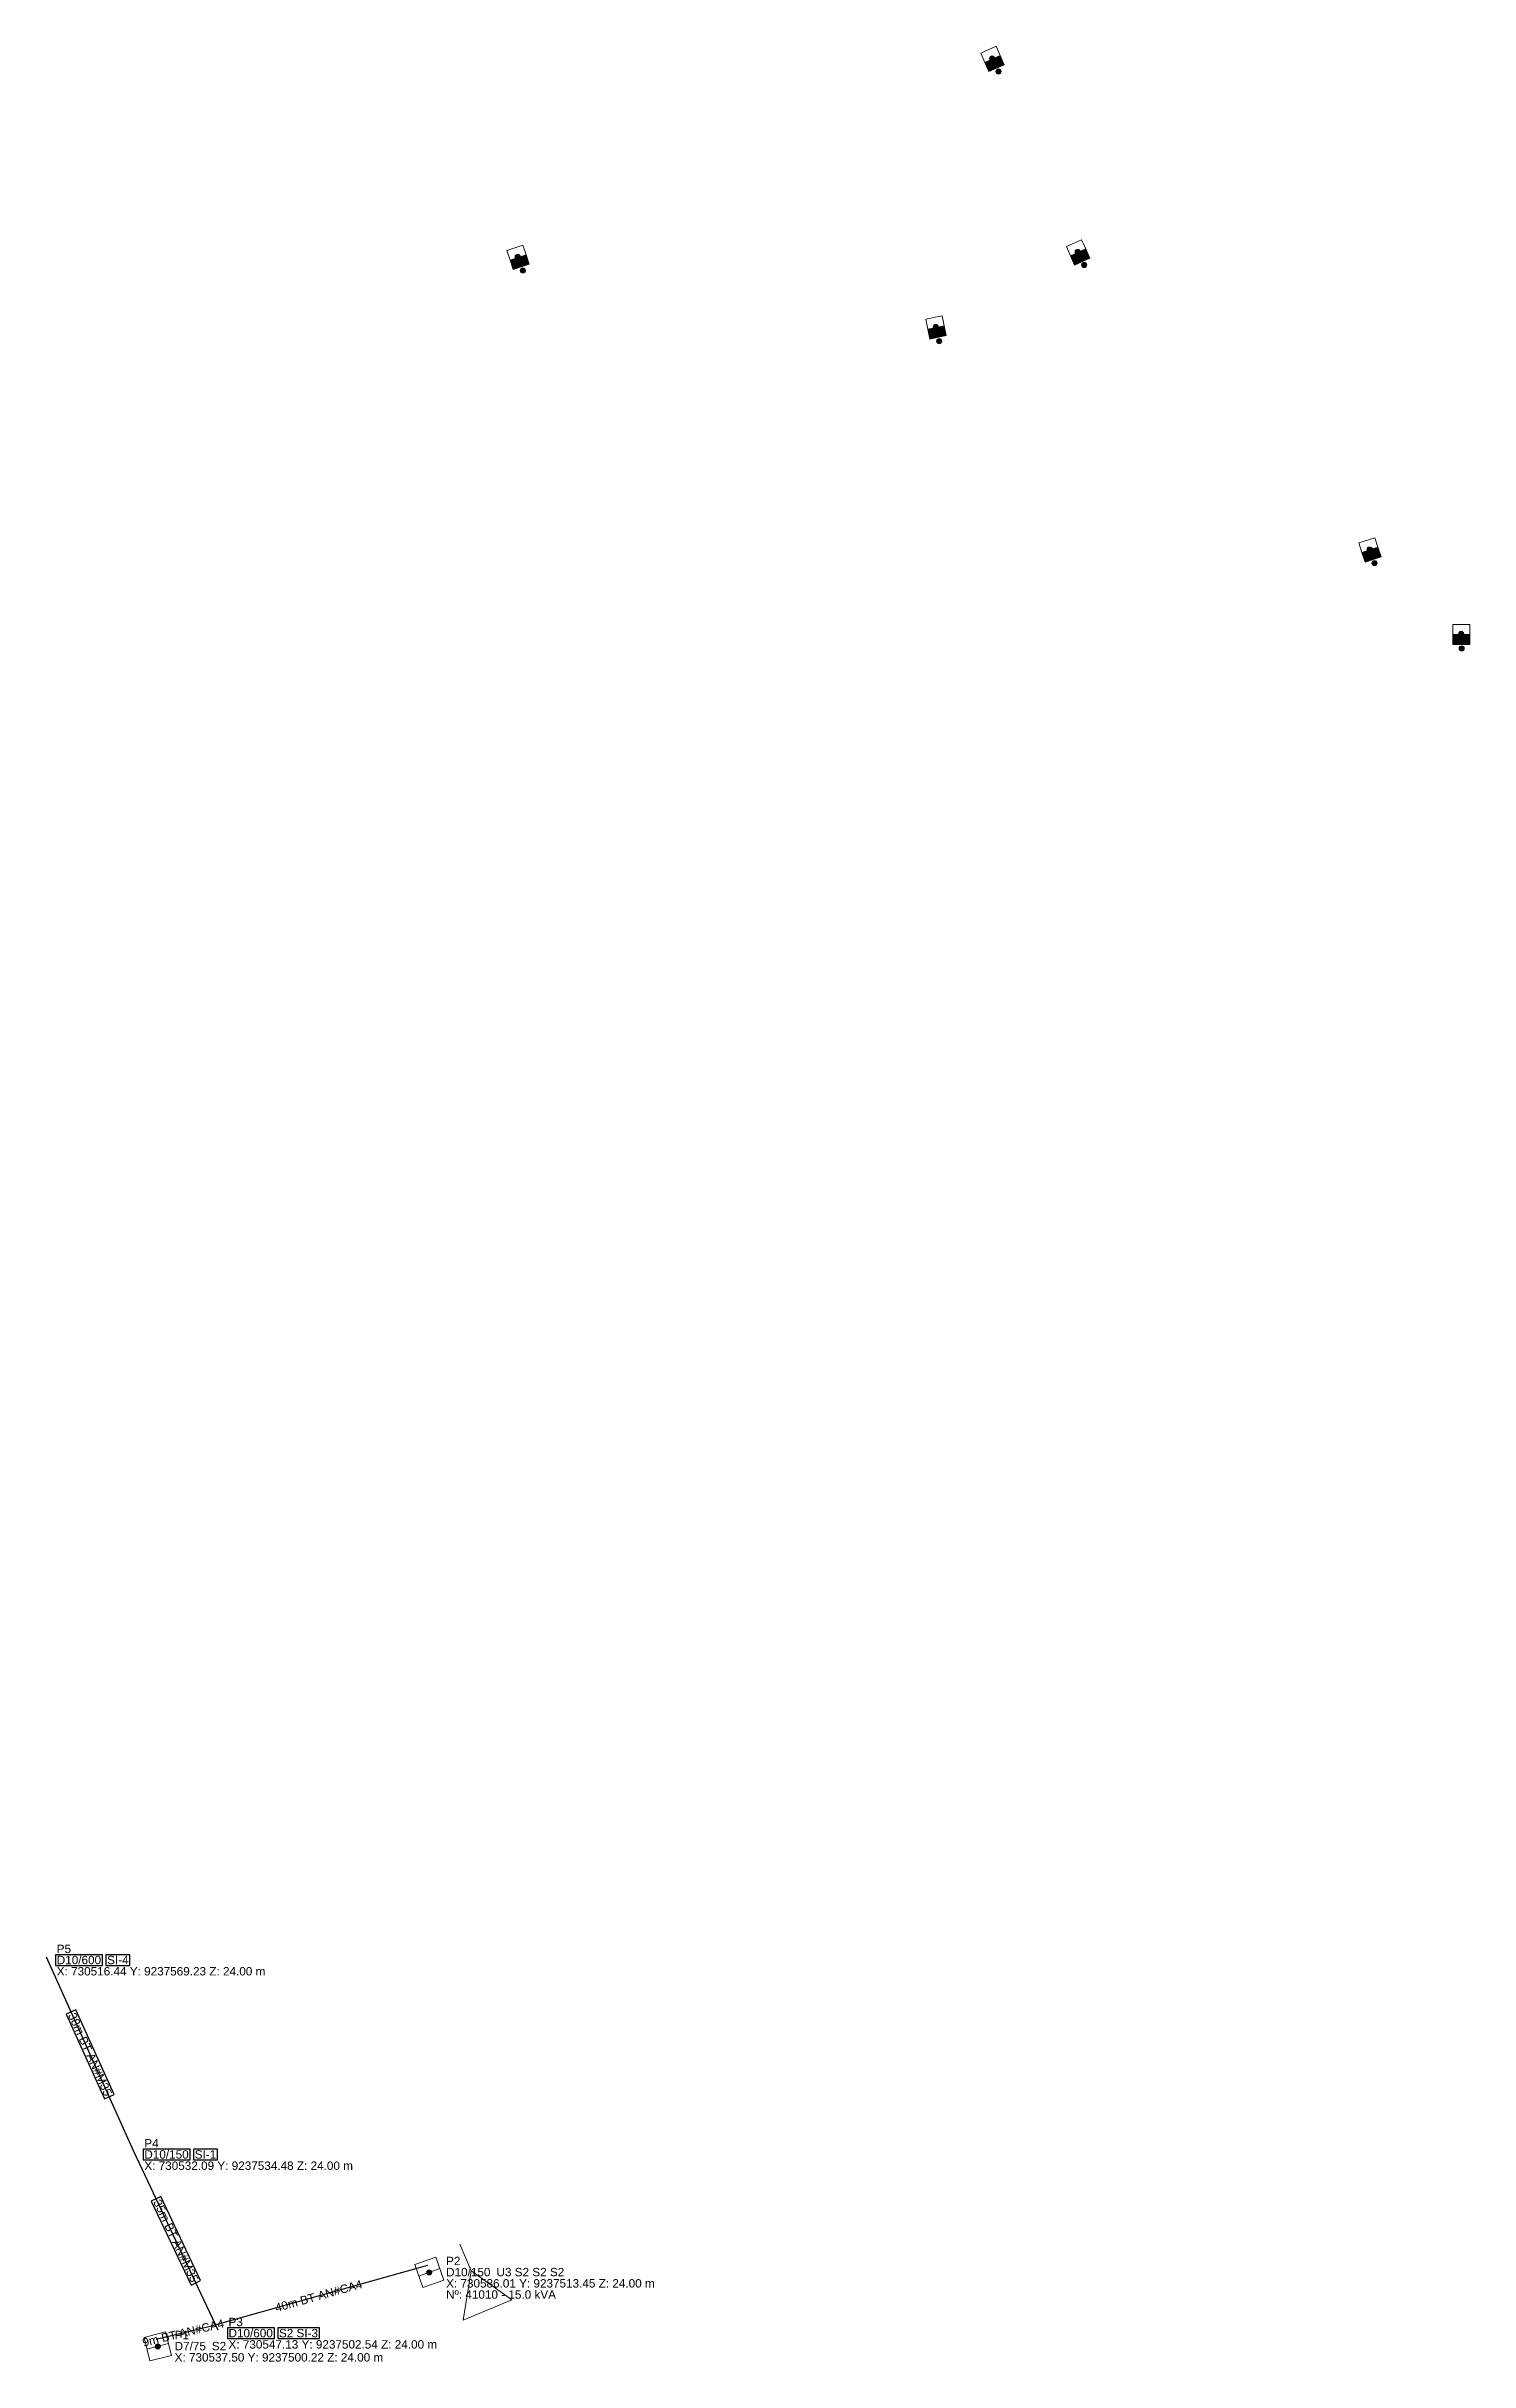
# Model space of a CAD drawing. Header units: metres. Extents: x 730101 to 730772, y 9237260 to 9237911.
# Drawn here: x 730517.6 to 730771.9, y 9237497.4 to 9237911.3 of the extents above; entities that cross this region are included whole.
import ezdxf
from ezdxf.enums import TextEntityAlignment as Align

# ---------------------------------------------------------------- set-up
doc = ezdxf.new("R2010")
doc.units = ezdxf.units.M
for name, color, linetype in [('PONTO FOTO', 4, 'CONTINUOUS'), ('REDE SECUNDARIA - Instalar', 5, 'CONTINUOUS'), ('REDE SECUNDARIA - Manter', 5, 'CONTINUOUS'), ('TEXTOS A IMPLANTAR', 1, 'CONTINUOUS'), ('TEXTOS EXISTENTES', 7, 'CONTINUOUS'), ('TRAFO', 7, 'CONTINUOUS')]:
    doc.layers.add(name, color=color, linetype=linetype)
doc.styles.add('ARIAL', font='arial.ttf')

msp = doc.modelspace()

# ---------------------------------------------------------------- texts
at = {"style": 'Arial'}
for s, p in [('X: 730516.44 Y: 9237569.23 Z: 24.00 m', (730519.44, 9237567.23)), ('X: 730532.09 Y: 9237534.48 Z: 24.00 m', (730535.09, 9237532.48)), ('X: 730586.01 Y: 9237513.45 Z: 24.00 m', (730589.01, 9237511.45)), ('X: 730547.13 Y: 9237502.54 Z: 24.00 m', (730550.13, 9237500.54)), ('X: 730537.50 Y: 9237500.22 Z: 24.00 m', (730540.5, 9237498.22))]:
    msp.add_text(s, height=1.5, dxfattribs=at).set_placement(p, align=Align.MIDDLE_LEFT)
at = {"layer": 'PONTO FOTO', "style": 'Arial'}
for s, p in [('P5', (730519.44, 9237571.23)), ('P4', (730535.09, 9237536.48)), ('P2', (730589.01, 9237515.45)), ('P1', (730540.5, 9237502.22)), ('P3', (730550.13, 9237504.54))]:
    msp.add_text(s, height=1.5, dxfattribs=at).set_placement(p, align=Align.MIDDLE_LEFT)
at = {"layer": 'TEXTOS A IMPLANTAR', "char_height": 1.5, "attachment_point": 4, "style": 'Arial'}
for s, insert in [('D10/600', (730519.44, 9237569.23)), ('SI-4', (730528.44, 9237569.23)), ('D10/150', (730535.09, 9237534.48)), ('SI-1', (730544.09, 9237534.48)), ('D10/600', (730550.13, 9237502.54)), ('S2 SI-3', (730559.14, 9237502.54))]:
    msp.add_mtext(s, dxfattribs=dict(at, insert=insert))
at = {"layer": 'TEXTOS A IMPLANTAR', "char_height": 1.5, "attachment_point": 2, "style": 'Arial'}
for s, insert, rotation in [('38m BT AN#M35', (730526.09, 9237552.68), 294.248), ('35m BT AN#M35', (730541.42, 9237519.37), 295.2226)]:
    msp.add_mtext(s, dxfattribs=dict(at, insert=insert, rotation=rotation))
at = {"layer": 'TEXTOS EXISTENTES', "char_height": 1.5, "attachment_point": 4, "style": 'Arial'}
for s, insert in [('D10/150', (730589.01, 9237513.45)), ('U3 S2 S2 S2', (730598.01, 9237513.45)), ('D7/75', (730540.5, 9237500.22)), ('S2', (730547.15, 9237500.22))]:
    msp.add_mtext(s, dxfattribs=dict(at, insert=insert))
at = {"layer": 'TEXTOS EXISTENTES', "char_height": 1.5, "attachment_point": 2, "style": 'Arial'}
for s, insert, rotation in [('40m BT AN#CA4', (730566.03, 9237509.92), 15.6707), ('9m BT AN#CA4', (730541.85, 9237503.32), 13.5827)]:
    msp.add_mtext(s, dxfattribs=dict(at, insert=insert, rotation=rotation))
at = {"layer": 'TRAFO', "style": 'Arial'}
msp.add_text('Nº: 41010 - 15.0 kVA', height=1.5, dxfattribs=at).set_placement((730589.01, 9237509.45), align=Align.MIDDLE_LEFT)

# ---------------------------------------------------------------- blocks, each defined once
blk = doc.blocks.new('Clipboard5160')
h = blk.add_hatch(color=7)
edge = h.paths.add_edge_path()
edge.add_arc((2.000116, 2.165666), 0.461257, 0, 360)
at = {"color": 7, "lineweight": 0}
blk.add_lwpolyline([(4.012179, 4.331378), (3.99352, 0), (0, 0.018859), (0.020355, 4.347143)], close=True, dxfattribs=at)
blk.add_lwpolyline([(4.004396, 2.166537), (0.007783, 2.183699)], dxfattribs=at)
blk.add_circle((2.000116, 2.165666), 0.461257, dxfattribs=at)
blk = doc.blocks.new('PDTEXISTENTE')
at = {"color": 1}
blk.add_blockref('Clipboard5160', (-2.020332, -2.207404), dxfattribs=at)
blk = doc.blocks.new('Clipboard11713')
at = {"color": 7, "lineweight": 0}
blk.add_lwpolyline([(4.744716, 5.152523), (0, 12.711301), (9.442935, 12.735167)], close=True, dxfattribs=at)
blk.add_lwpolyline([(4.758663, 0), (4.744716, 5.152523)], dxfattribs=at)
blk = doc.blocks.new('TRAFOEXISTENTESEMCHAVE')
at = {"color": 1}
blk.add_blockref('Clipboard11713', (-4.655081, -5.27885), dxfattribs=at)
blk = doc.blocks.new('Clipboard8027')
h = blk.add_hatch(color=7)
h.dxf.hatch_style = 2
h.paths.add_polyline_path([(3, 1.81), (3.01, 0.01), (0.01, 0), (0, 1.8)])
at = {"color": 7, "lineweight": 0}
for points in [[(3, 1.81), (3, 3.61), (0, 3.6), (0, 1.8)], [(3, 1.81), (3.01, 0.01), (0.01, 0), (0, 1.8)], [(3.01, 0.01), (3, 1.81), (0, 1.8), (0.01, 0)]]:
    blk.add_lwpolyline(points, close=True, dxfattribs=at)
blk = doc.blocks.new('Clipboard4108')
h = blk.add_hatch(color=7)
edge = h.paths.add_edge_path()
edge.add_arc((0.463903, 0.463903), 0.463903, 74.00623623, 434.00623623)
h = blk.add_hatch(color=7)
edge = h.paths.add_edge_path()
edge.add_arc((0.463903, 0.463903), 0.463903, 74.00623623, 434.00623623)
at = {"color": 7, "lineweight": 0}
blk.add_circle((0.463903, 0.463903), 0.463903, dxfattribs=at)
blk.add_circle((0.463903, 0.463903), 0.463903, dxfattribs=at)
blk = doc.blocks.new('Clipboard8442')
at = {"color": 1}
for name, p in [('Clipboard8027', (0, 0)), ('Clipboard4108', (1.001781, 1.431733))]:
    blk.add_blockref(name, p, dxfattribs=at)
blk = doc.blocks.new('POSTEDTINST')
at = {"color": 1}
for name, p in [('Clipboard8442', (291.939301, 239.683421)), ('Clipboard4108', (293.052737, 238.525566))]:
    blk.add_blockref(name, p, dxfattribs=at)

# ---------------------------------------------------------------- linework, layer by layer
at = {"layer": 'REDE SECUNDARIA - Instalar'}
for points in [[(730533.23, 9237535), (730517.58, 9237569.74)], [(730548.26, 9237503.08), (730533.22, 9237535.02)]]:
    msp.add_lwpolyline(points, dxfattribs=at)
at = {"layer": 'REDE SECUNDARIA - Manter'}
for points in [[(730585.68, 9237514.65), (730546.8, 9237503.75)], [(730546.84, 9237503.76), (730537.21, 9237501.43)]]:
    msp.add_lwpolyline(points, dxfattribs=at)
at = {"layer": 'TEXTOS A IMPLANTAR'}
for points in [[(730519.24, 9237568.28), (730527.64, 9237568.28), (730527.64, 9237570.18), (730519.24, 9237570.18), (730519.24, 9237568.28)], [(730528.24, 9237568.28), (730532.52, 9237568.28), (730532.52, 9237570.18), (730528.24, 9237570.18), (730528.24, 9237568.28)], [(730521.12, 9237559.56), (730527.95, 9237544.4), (730529.68, 9237545.18), (730522.85, 9237560.34), (730521.12, 9237559.56)], [(730534.89, 9237533.53), (730543.29, 9237533.53), (730543.29, 9237535.43), (730534.89, 9237535.43), (730534.89, 9237533.53)], [(730543.89, 9237533.53), (730548.17, 9237533.53), (730548.17, 9237535.43), (730543.89, 9237535.43), (730543.89, 9237533.53)], [(730536.34, 9237526.16), (730543.43, 9237511.12), (730545.14, 9237511.93), (730538.06, 9237526.97), (730536.34, 9237526.16)], [(730549.93, 9237501.59), (730558.34, 9237501.59), (730558.34, 9237503.49), (730549.93, 9237503.49), (730549.93, 9237501.59)], [(730558.94, 9237501.59), (730566.39, 9237501.59), (730566.39, 9237503.49), (730558.94, 9237503.49), (730558.94, 9237501.59)]]:
    msp.add_lwpolyline(points, close=True, dxfattribs=at)

# ---------------------------------------------------------------- block references
for name, p, rotation in [('POSTEDTINST', (730516.44, 9237569.23), 23.941095159141923), ('POSTEDTINST', (730399.1, 9237552.13), 18.301673087518054), ('POSTEDTINST', (730532.09, 9237534.48), 24.00065097534872), ('POSTEDTINST', (730436.37, 9237566.51), 11.349735793657487), ('POSTEDTINST', (730547.13, 9237502.54), 17.551611902696322), ('PDTEXISTENTE', (730586.01, 9237513.45), 19.715163306747797), ('PDTEXISTENTE', (730537.5, 9237500.22), 14.402370595250545)]:
    msp.add_blockref(name, p, dxfattribs=dict(rotation=rotation))
msp.add_blockref('POSTEDTINST', (730476.96, 9237564.66))
at = {"layer": 'TRAFO', "rotation": 202.549}
msp.add_blockref('TRAFOEXISTENTESEMCHAVE', (730593.6, 9237513.59), dxfattribs=at)

msp.set_redraw_order([(e.dxf.handle, doc.entitydb.next_handle()) for e in msp.query("TEXT MTEXT ATTDEF DIMENSION ARC_DIMENSION")])  # texts and dimensions are drawn at this point

doc.saveas('drawing.dxf')
